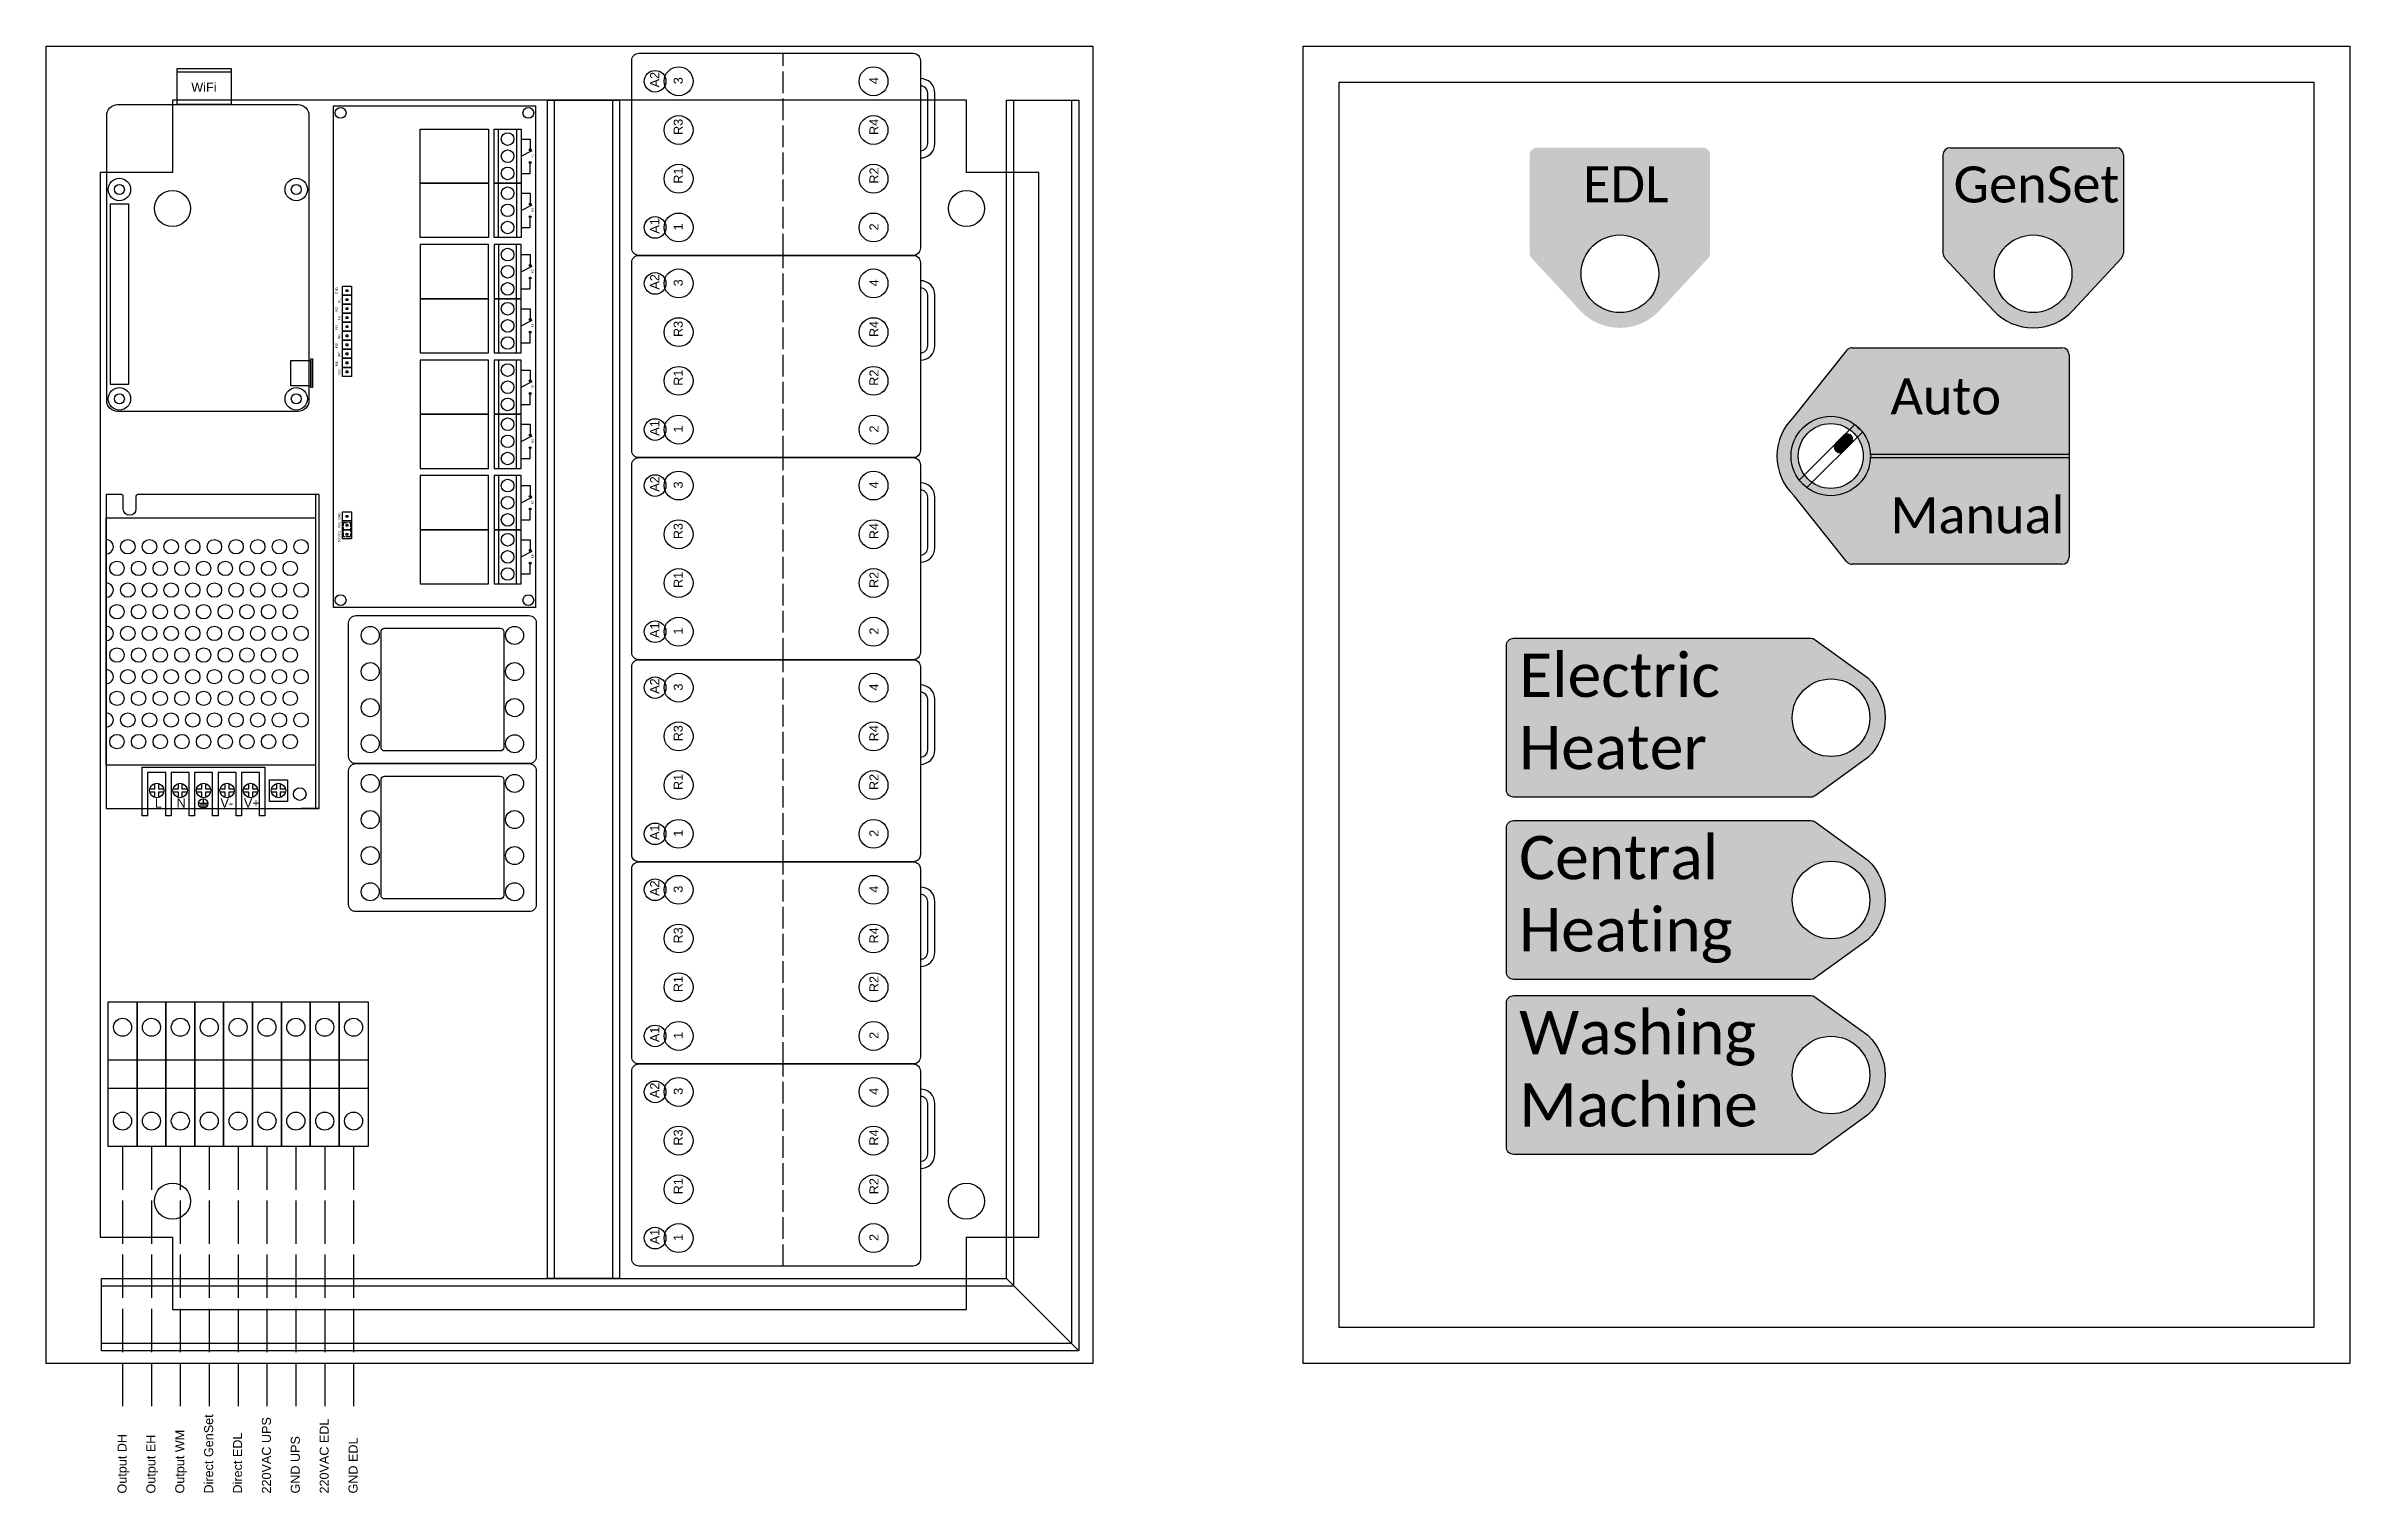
# Model space of a CAD drawing. Header units: millimetres. Extents: x 1331 to 2902, y 979 to 1582.
# Drawn here: x 2026 to 2664, y 1062 to 1463 of the extents above; entities that cross this region are included whole.
import ezdxf

# ---------------------------------------------------------------- set-up
doc = ezdxf.new("R2010")
doc.units = ezdxf.units.MM
doc.linetypes.add('ACAD_ISO02W100', pattern=[15, 12, -3])
doc.styles.get("Standard").update_dxf_attribs({"font": 'Arial.ttf'})

msp = doc.modelspace()

# ---------------------------------------------------------------- texts
for s, width, insert, char_height, attachment_point in [('{\\fCalibri|b0|i0|c0|p0;GenSet}', 42.3187, (2553.99, 1429.62), 10, 1), ('{\\fCalibri|b0|i0|c0|p0;EDL}', 42.3187, (2451.31, 1429.69), 10, 1), ('{\\fCalibri|b0|i0|c0|p0;Auto}', 32.8261, (2536.48, 1370.9), 10, 1), ('{\\fCalibri|b0|i0|c0|p0;Manual}', 32.8261, (2536.48, 1327.87), 10, 7), ('{\\fCalibri|b0|i0|c0|p0;Electric\\PHeater}', 70.9103, (2433.63, 1294.62), 12, 1), ('{\\fCalibri|b0|i0|c0|p0;Central\\PHeating}', 70.9103, (2433.63, 1244.12), 12, 1), ('{\\fCalibri|b0|i0|c0|p0;Washing\\PMachine}', 70.9103, (2433.63, 1195.62), 12, 1)]:
    msp.add_mtext_dynamic_manual_height_columns(s, width=width, gutter_width=12.5, heights=[0], dxfattribs=dict(insert=insert, char_height=char_height, attachment_point=attachment_point))
at = {"color": 2, "char_height": 2.5, "attachment_point": 1, "rotation": 90}
for s, insert in [('Output WM', (2061.32, 1061.94)), ('Direct GenSet', (2069.32, 1061.94)), ('Direct EDL', (2077.32, 1061.94)), ('220VAC UPS', (2085.32, 1061.94)), ('220VAC EDL', (2101.32, 1061.94)), ('Output DH', (2045.32, 1061.94)), ('Output EH', (2053.32, 1061.94)), ('GND UPS', (2093.32, 1061.94)), ('GND EDL', (2109.32, 1061.94))]:
    msp.add_mtext_dynamic_manual_height_columns(s, width=26.5687, gutter_width=12.5, heights=[0], dxfattribs=dict(at, insert=insert))

# ---------------------------------------------------------------- blocks, each defined once
blk = doc.blocks.new('Back Panel')
at = {"color": 0}
blk.add_lwpolyline([(110, 167.5), (-110, 167.5), (-110, 147.5), (-130, 147.5), (-130, -147.5), (-110, -147.5), (-110, -167.5), (110, -167.5), (110, -147.5), (130, -147.5), (130, 147.5), (110, 147.5)], close=True, dxfattribs=at)
for centre in [(-110, 137.5), (110, 137.5), (-110, -137.5), (110, -137.5)]:
    blk.add_circle(centre, 5, dxfattribs=at)
blk = doc.blocks.new('RaspberryPi_B+')
at = {"color": 0}
blk.add_lwpolyline([(-39.5, 28), (39.5, 28, -0.414214), (42.5, 25), (42.5, -25, -0.414214), (39.5, -28), (-39.5, -28, -0.414214), (-42.5, -25), (-42.5, 25, -0.414214)], format="xyb", close=True, dxfattribs=at)
for points in [[(-35, 22), (-35, 27), (15, 27), (15, 22)], [(52.5, 8.5), (52.5, -6.5), (42.5, -6.5), (42.5, 8.5)], [(52.5, 8.5), (52.5, -6.5), (51.5, -6.5), (51.5, 8.5)], [(-35.4, -23), (-28.4, -23), (-28.4, -28.5), (-35.4, -28.5)], [(-35.9, -28.5), (-27.9, -28.5), (-27.9, -29), (-35.9, -29)]]:
    blk.add_lwpolyline(points, close=True, dxfattribs=at)
for centre, radius in [((-39, 24.5), 3.1), ((-39, 24.5), 1.38), ((19, 24.5), 3.1), ((19, 24.5), 1.38), ((-39, -24.5), 3.1), ((-39, -24.5), 1.38), ((19, -24.5), 3.1), ((19, -24.5), 1.38)]:
    blk.add_circle(centre, radius, dxfattribs=at)
at = {"color": 0, "insert": (48.6, 4.58), "char_height": 2.5, "attachment_point": 1, "rotation": 270}
blk.add_mtext_dynamic_manual_height_columns('WiFi', width=8.3563, gutter_width=12.5, heights=[0], dxfattribs=at)
blk = doc.blocks.new('Relay Block')
at = {"color": 2}
for p, q in [((-60.25, -24), (-60.25, -26.5)), ((-55.5, -24), (-53.93, -27.11)), ((-50.75, -24), (-50.75, -26.5)), ((-45.25, -24), (-45.25, -26.5)), ((-40.5, -24), (-38.93, -27.11)), ((-35.75, -24), (-35.75, -26.5)), ((-28.25, -24), (-28.25, -26.5)), ((-23.5, -24), (-21.93, -27.11)), ((-18.75, -24), (-18.75, -26.5)), ((-13.25, -24), (-13.25, -26.5)), ((-8.5, -24), (-6.93, -27.11)), ((-3.75, -24), (-3.75, -26.5)), ((3.75, -24), (3.75, -26.5)), ((8.5, -24), (10.07, -27.11)), ((13.25, -24), (13.25, -26.5)), ((18.75, -24), (18.75, -26.5)), ((23.5, -24), (25.07, -27.11)), ((28.25, -24), (28.25, -26.5)), ((35.75, -24), (35.75, -26.5)), ((40.5, -24), (42.07, -27.11)), ((45.25, -24), (45.25, -26.5)), ((50.75, -24), (50.75, -26.5)), ((55.5, -24), (57.07, -27.11)), ((60.25, -24), (60.25, -26.5)), ((-60.25, -26.5), (-57.25, -26.5)), ((-50.75, -26.5), (-53.75, -26.5)), ((-45.25, -26.5), (-42.25, -26.5)), ((-35.75, -26.5), (-38.75, -26.5)), ((-28.25, -26.5), (-25.25, -26.5)), ((-18.75, -26.5), (-21.75, -26.5)), ((-13.25, -26.5), (-10.25, -26.5)), ((-3.75, -26.5), (-6.75, -26.5)), ((3.75, -26.5), (6.75, -26.5)), ((13.25, -26.5), (10.25, -26.5)), ((18.75, -26.5), (21.75, -26.5)), ((28.25, -26.5), (25.25, -26.5)), ((35.75, -26.5), (38.75, -26.5)), ((45.25, -26.5), (42.25, -26.5)), ((50.75, -26.5), (53.75, -26.5)), ((60.25, -26.5), (57.25, -26.5))]:
    blk.add_line(p, q, dxfattribs=at)
at = {"color": 0}
for points in [[(-69.5, 28), (69.5, 28), (69.5, -28), (-69.5, -28)], [(-50.5, 25.5), (-48, 25.5), (-48, 23), (-50.5, 23)], [(-49.5, 24.5), (-49, 24.5), (-49, 24), (-49.5, 24)], [(-48, 25.5), (-45.5, 25.5), (-45.5, 23), (-48, 23)], [(-47, 24.5), (-46.5, 24.5), (-46.5, 24), (-47, 24)], [(-45.5, 25.5), (-43, 25.5), (-43, 23), (-45.5, 23)], [(-44.5, 24.5), (-44, 24.5), (-44, 24), (-44.5, 24)], [(-5.5, 25.5), (-3, 25.5), (-3, 23), (-5.5, 23)], [(-4.5, 24.5), (-4, 24.5), (-4, 24), (-4.5, 24)], [(-3, 25.5), (-0.5, 25.5), (-0.5, 23), (-3, 23)], [(-2, 24.5), (-1.5, 24.5), (-1.5, 24), (-2, 24)], [(-0.5, 25.5), (2, 25.5), (2, 23), (-0.5, 23)], [(0.5, 24.5), (1, 24.5), (1, 24), (0.5, 24)], [(2, 25.5), (4.5, 25.5), (4.5, 23), (2, 23)], [(3, 24.5), (3.5, 24.5), (3.5, 24), (3, 24)], [(4.5, 25.5), (7, 25.5), (7, 23), (4.5, 23)], [(5.5, 24.5), (6, 24.5), (6, 24), (5.5, 24)], [(7, 25.5), (9.5, 25.5), (9.5, 23), (7, 23)], [(8, 24.5), (8.5, 24.5), (8.5, 24), (8, 24)], [(9.5, 25.5), (12, 25.5), (12, 23), (9.5, 23)], [(10.5, 24.5), (11, 24.5), (11, 24), (10.5, 24)], [(12, 25.5), (14.5, 25.5), (14.5, 23), (12, 23)], [(13, 24.5), (13.5, 24.5), (13.5, 24), (13, 24)], [(14.5, 25.5), (17, 25.5), (17, 23), (14.5, 23)], [(15.5, 24.5), (16, 24.5), (16, 24), (15.5, 24)], [(17, 25.5), (19.5, 25.5), (19.5, 23), (17, 23)], [(18, 24.5), (18.5, 24.5), (18.5, 24), (18, 24)], [(-48, 4), (-63, 4), (-63, -15), (-48, -15)], [(-33, 4), (-48, 4), (-48, -15), (-33, -15)], [(-16, 4), (-31, 4), (-31, -15), (-16, -15)], [(-1, 4), (-16, 4), (-16, -15), (-1, -15)], [(16, 4), (1, 4), (1, -15), (16, -15)], [(31, 4), (16, 4), (16, -15), (31, -15)], [(33, 4), (48, 4), (48, -15), (33, -15)], [(48, 4), (63, 4), (63, -15), (48, -15)], [(-48, -24), (-48, -16.5), (-63, -16.5), (-63, -24)], [(-48, -22.75), (-48, -17.75), (-63, -17.75), (-63, -22.75)], [(-33, -24), (-33, -16.5), (-48, -16.5), (-48, -24)], [(-33, -22.75), (-33, -17.75), (-48, -17.75), (-48, -22.75)], [(-16, -24), (-16, -16.5), (-31, -16.5), (-31, -24)], [(-16, -22.75), (-16, -17.75), (-31, -17.75), (-31, -22.75)], [(-1, -24), (-1, -16.5), (-16, -16.5), (-16, -24)], [(-1, -22.75), (-1, -17.75), (-16, -17.75), (-16, -22.75)], [(16, -24), (16, -16.5), (1, -16.5), (1, -24)], [(16, -22.75), (16, -17.75), (1, -17.75), (1, -22.75)], [(31, -24), (31, -16.5), (16, -16.5), (16, -24)], [(31, -22.75), (31, -17.75), (16, -17.75), (16, -22.75)], [(33, -24), (33, -16.5), (48, -16.5), (48, -24)], [(33, -22.75), (33, -17.75), (48, -17.75), (48, -22.75)], [(48, -24), (48, -16.5), (63, -16.5), (63, -24)], [(48, -22.75), (48, -17.75), (63, -17.75), (63, -22.75)]]:
    blk.add_lwpolyline(points, close=True, dxfattribs=at)
at = {"color": 0, "linetype": 'ACAD_ISO02W100', "ltscale": 0.1}
blk.add_lwpolyline([(-50, 25.25), (-46, 25.25), (-46, 23.25), (-50, 23.25)], close=True, dxfattribs=at)
at = {"color": 0}
for centre, radius in [((-67.5, 26), 1.5), ((67.5, 26), 1.5), ((-60.25, -20.25), 1.75), ((-55.5, -20.25), 1.75), ((-50.75, -20.25), 1.75), ((-45.25, -20.25), 1.75), ((-40.5, -20.25), 1.75), ((-35.75, -20.25), 1.75), ((-28.25, -20.25), 1.75), ((-23.5, -20.25), 1.75), ((-18.75, -20.25), 1.75), ((-13.25, -20.25), 1.75), ((-8.5, -20.25), 1.75), ((-3.75, -20.25), 1.75), ((3.75, -20.25), 1.75), ((8.5, -20.25), 1.75), ((13.25, -20.25), 1.75), ((18.75, -20.25), 1.75), ((23.5, -20.25), 1.75), ((28.25, -20.25), 1.75), ((35.75, -20.25), 1.75), ((40.5, -20.25), 1.75), ((45.25, -20.25), 1.75), ((50.75, -20.25), 1.75), ((55.5, -20.25), 1.75), ((60.25, -20.25), 1.75), ((-67.5, -26), 1.5), ((67.5, -26), 1.5)]:
    blk.add_circle(centre, radius, dxfattribs=at)
at = {"color": 2}
for centre in [(-57.25, -26.5), (-53.75, -26.5), (-42.25, -26.5), (-38.75, -26.5), (-25.25, -26.5), (-21.75, -26.5), (-10.25, -26.5), (-6.75, -26.5), (6.75, -26.5), (10.25, -26.5), (21.75, -26.5), (25.25, -26.5), (38.75, -26.5), (42.25, -26.5), (53.75, -26.5), (57.25, -26.5)]:
    blk.add_circle(centre, 0.25, dxfattribs=at)
at = {"color": 2, "char_height": 0.625, "attachment_point": 1}
for s, insert in [('JD-VCC', (-51.46, 26.69)), ('VCC', (-47.55, 26.69)), ('GND', (-45.19, 26.69)), ('VCC', (-5.19, 26.69)), ('IN8', (-2.73, 27.45)), ('IN7', (-0.19, 26.69)), ('IN6', (2.27, 27.45)), ('IN5', (4.81, 26.69)), ('IN4', (7.27, 27.45)), ('IN3', (9.81, 26.69)), ('IN2', (12.27, 27.45)), ('IN1', (14.81, 26.69)), ('GND', (17.27, 27.45)), ('K8', (-55.92, -26.84)), ('K7', (-40.92, -26.84)), ('K6', (-23.92, -26.84)), ('K5', (-8.92, -26.84)), ('K4', (8.08, -26.84)), ('K3', (23.08, -26.84)), ('K2', (40.08, -26.84)), ('K1', (55.08, -26.84))]:
    blk.add_mtext_dynamic_manual_height_columns(s, width=0.9126, gutter_width=12.5, heights=[0], dxfattribs=dict(at, insert=insert))
blk = doc.blocks.new('PowerSupply')
at = {"color": 2}
for p, q in [((-3.2, -41.99), (-0.96, -41.99)), ((-2.95, -42.49), (-1.21, -42.49)), ((-2.7, -42.99), (-1.46, -42.99)), ((-2.08, -41), (-2.08, -41.99))]:
    blk.add_line(p, q, dxfattribs=at)
at = {"color": 0}
blk.add_line((30, -43.5), (25, -43.5), dxfattribs=at)
blk.add_lwpolyline([(-24.25, 39.5), (-24.25, 43, 0.414214), (-24.75, 43.5), (-29, 43.5), (-29, -43.5), (30, -43.5), (30, 43.5), (-20.25, 43.5, 0.414214), (-20.75, 43), (-20.75, 39.5, -1)], format="xyb", close=True, dxfattribs=at)
for points in [[(29, 43.5), (29, -43.5), (30, -43.5), (30, 43.5)], [(-29, 37.04), (29, 37.04), (29, -31.46), (-29, -31.46)], [(13.5, -45.5), (13.5, -33.5), (8.5, -33.5), (8.5, -45.5), (7, -45.5), (7, -33.5), (2, -33.5), (2, -45.5), (0.5, -45.5), (0.5, -33.5), (-4.5, -33.5), (-4.5, -45.5), (-6, -45.5), (-6, -33.5), (-11, -33.5), (-11, -45.5), (-12.5, -45.5), (-12.5, -33.5), (-17.5, -33.5), (-17.5, -45.5), (-19, -45.5), (-19, -32), (15, -32), (15, -45.5)], [(16.25, -35.5), (21.25, -35.5), (21.25, -41.5), (16.25, -41.5)]]:
    blk.add_lwpolyline(points, close=True, dxfattribs=at)
at = {"color": 2}
for points in [[(-16.94, -38), (-15.5, -38)], [(-15.5, -38), (-15.5, -36.56)], [(-14.5, -36.56), (-14.5, -38)], [(-14.5, -38), (-13.06, -38)], [(-10.44, -38), (-9, -38)], [(-9, -38), (-9, -36.56)], [(-8, -36.56), (-8, -38)], [(-8, -38), (-6.56, -38)], [(-3.94, -38), (-2.5, -38)], [(-2.5, -38), (-2.5, -36.56)], [(-1.5, -36.56), (-1.5, -38)], [(-1.5, -38), (-0.06, -38)], [(2.56, -38), (4, -38)], [(4, -38), (4, -36.56)], [(5, -36.56), (5, -38)], [(5, -38), (6.44, -38)], [(9.06, -38), (10.5, -38)], [(10.5, -38), (10.5, -36.56)], [(11.5, -36.56), (11.5, -38)], [(11.5, -38), (12.94, -38)], [(-15.5, -39), (-16.94, -39)], [(-15.5, -40.44), (-15.5, -39)], [(-14.5, -39), (-14.5, -40.44)], [(-13.06, -39), (-14.5, -39)], [(-9, -39), (-10.44, -39)], [(-9, -40.44), (-9, -39)], [(-8, -39), (-8, -40.44)], [(-6.56, -39), (-8, -39)], [(-2.5, -39), (-3.94, -39)], [(-2.5, -40.44), (-2.5, -39)], [(-1.5, -39), (-1.5, -40.44)], [(-0.06, -39), (-1.5, -39)], [(4, -39), (2.56, -39)], [(4, -40.44), (4, -39)], [(5, -39), (5, -40.44)], [(6.44, -39), (5, -39)], [(10.5, -39), (9.06, -39)], [(10.5, -40.44), (10.5, -39)], [(11.5, -39), (11.5, -40.44)], [(12.94, -39), (11.5, -39)]]:
    blk.add_lwpolyline(points, dxfattribs=at)
at = {"color": 0}
for points in [[(16.81, -38), (18.25, -38)], [(18.25, -38), (18.25, -36.56)], [(19.25, -36.56), (19.25, -38)], [(19.25, -38), (20.69, -38)], [(18.25, -39), (16.81, -39)], [(18.25, -40.44), (18.25, -39)], [(19.25, -39), (19.25, -40.44)], [(20.69, -39), (19.25, -39)]]:
    blk.add_lwpolyline(points, dxfattribs=at)
for centre, radius in [((-23, 29.04), 2), ((-17, 29.04), 2), ((-11, 29.04), 2), ((-5, 29.04), 2), ((1, 29.04), 2), ((7, 29.04), 2), ((13, 29.04), 2), ((19, 29.04), 2), ((25, 29.04), 2), ((-26, 23.04), 2), ((-20, 23.04), 2), ((-14, 23.04), 2), ((-8, 23.04), 2), ((-2, 23.04), 2), ((4, 23.04), 2), ((10, 23.04), 2), ((16, 23.04), 2), ((22, 23.04), 2), ((-26, 11.04), 2), ((-23, 17.04), 2), ((-20, 11.04), 2), ((-17, 17.04), 2), ((-14, 11.04), 2), ((-11, 17.04), 2), ((-8, 11.04), 2), ((-5, 17.04), 2), ((-2, 11.04), 2), ((1, 17.04), 2), ((4, 11.04), 2), ((7, 17.04), 2), ((10, 11.04), 2), ((13, 17.04), 2), ((16, 11.04), 2), ((19, 17.04), 2), ((22, 11.04), 2), ((25, 17.04), 2), ((-23, 5.04), 2), ((-17, 5.04), 2), ((-11, 5.04), 2), ((-5, 5.04), 2), ((1, 5.04), 2), ((7, 5.04), 2), ((13, 5.04), 2), ((19, 5.04), 2), ((25, 5.04), 2), ((-26, -0.96), 2), ((-20, -0.96), 2), ((-14, -0.96), 2), ((-8, -0.96), 2), ((-2, -0.96), 2), ((4, -0.96), 2), ((10, -0.96), 2), ((16, -0.96), 2), ((22, -0.96), 2), ((-23, -6.96), 2), ((-17, -6.96), 2), ((-11, -6.96), 2), ((-5, -6.96), 2), ((1, -6.96), 2), ((7, -6.96), 2), ((13, -6.96), 2), ((19, -6.96), 2), ((25, -6.96), 2), ((-26, -12.96), 2), ((-20, -12.96), 2), ((-14, -12.96), 2), ((-8, -12.96), 2), ((-2, -12.96), 2), ((4, -12.96), 2), ((10, -12.96), 2), ((16, -12.96), 2), ((22, -12.96), 2), ((-23, -18.96), 2), ((-17, -18.96), 2), ((-11, -18.96), 2), ((-5, -18.96), 2), ((1, -18.96), 2), ((7, -18.96), 2), ((13, -18.96), 2), ((19, -18.96), 2), ((25, -18.96), 2), ((-26, -24.96), 2), ((-20, -24.96), 2), ((-14, -24.96), 2), ((-8, -24.96), 2), ((-2, -24.96), 2), ((4, -24.96), 2), ((10, -24.96), 2), ((16, -24.96), 2), ((22, -24.96), 2), ((18.75, -38.5), 2), ((24.65, -39.5), 1.75)]:
    blk.add_circle(centre, radius, dxfattribs=at)
at = {"color": 2}
for centre, radius in [((-15, -38.5), 2), ((-8.5, -38.5), 2), ((-2, -38.5), 2), ((4.5, -38.5), 2), ((11, -38.5), 2), ((-2.1, -42.1), 1.29)]:
    blk.add_circle(centre, radius, dxfattribs=at)
at = {"color": 0}
for centre in [(-29, 29.04), (-29, 17.04), (-29, 5.04), (-29, -6.96), (-29, -18.96)]:
    blk.add_arc(centre, 2, 270, 90, dxfattribs=at)
at = {"color": 2, "char_height": 2.5, "attachment_point": 1}
for s, insert in [('L', (-15.51, -40.71)), ('N', (-9.46, -40.71)), ('V-', (2.67, -40.71)), ('V+', (9.17, -40.71))]:
    blk.add_mtext_dynamic_manual_height_columns(s, width=2.5, gutter_width=12.5, heights=[0], dxfattribs=dict(at, insert=insert))
blk = doc.blocks.new('Relay_block')
at = {"color": 0}
for points in [[(-20.5, -24), (-20.5, 24, -0.414214), (-18.5, 26), (18.5, 26, -0.414214), (20.5, 24), (20.5, -24, -0.414214), (18.5, -26), (-18.5, -26, -0.414214)], [(-16, 17), (16, 17, -0.414214), (17, 16), (17, -16, -0.414214), (16, -17), (-16, -17, -0.414214), (-17, -16), (-17, 16, -0.414214)]]:
    blk.add_lwpolyline(points, format="xyb", close=True, dxfattribs=at)
for centre in [(-15, 20), (-5, 20), (5, 20), (15, 20), (-15, -20), (-5, -20), (5, -20), (15, -20)]:
    blk.add_circle(centre, 2.5, dxfattribs=at)
blk = doc.blocks.new('contactor_Panel')
at = {"color": 0, "linetype": 'ACAD_ISO02W100', "ltscale": 0.5}
blk.add_line((-28, 0), (28, 0), dxfattribs=at)
at = {"color": 0}
blk.add_lwpolyline([(-26, 42), (26, 42, -0.414214), (28, 40), (28, -36, -0.414214), (26, -38), (-26, -38, -0.414214), (-28, -36), (-28, 40, -0.414214)], format="xyb", close=True, dxfattribs=at)
for points in [[(-1, -38), (-1, -38, 0.414214), (3, -42), (17, -42, 0.414214), (21, -38), (21, -38)], [(1, -38, 0.414214), (3, -40), (17, -40, 0.414214), (19, -38, 0.414214)]]:
    blk.add_lwpolyline(points, format="xyb", dxfattribs=at)
for centre, radius in [((-20.25, 35.52), 3), ((20.25, 35.52), 3), ((-20.25, 29), 4), ((-6.75, 29), 4), ((6.75, 29), 4), ((20.25, 29), 4), ((-20.25, -25), 4), ((-6.75, -25), 4), ((6.75, -25), 4), ((20.25, -25), 4)]:
    blk.add_circle(centre, radius, dxfattribs=at)
at = {"color": 0, "char_height": 2.5}
for s, insert, attachment_point in [('A1', (-21.95, 36.89), 1), ('A2', (18.55, 36.89), 1), ('1', (-21.06, 30.37), 1), ('R1', (-8.11, 30.37), 1), ('R3', (5.39, 30.37), 1), ('3', (19.44, 30.37), 1), ('2', (-21.06, -26.37), 7), ('R2', (-8.11, -26.37), 7), ('R4', (5.39, -26.37), 7), ('4', (19.44, -26.37), 7)]:
    blk.add_mtext_dynamic_manual_height_columns(s, width=3.7005, gutter_width=12.5, heights=[0], dxfattribs=dict(at, insert=insert, attachment_point=attachment_point))
blk = doc.blocks.new('Junction')
at = {"color": 0}
for points in [[(-4, 20), (4, 20), (4, -20), (-4, -20)], [(-4, 4), (4, 4), (4, -4), (-4, -4)]]:
    blk.add_lwpolyline(points, close=True, dxfattribs=at)
for centre in [(0, 13), (0, -13)]:
    blk.add_circle(centre, 2.5, dxfattribs=at)

# ---------------------------------------------------------------- hatches: boundary and pattern name
h = msp.add_hatch(color=3)
h.dxf.hatch_style = 1
h.paths.add_polyline_path([(2486.54, 1432.81, 0.414214), (2484.54, 1434.81), (2438.54, 1434.81, 0.414214), (2436.54, 1432.81), (2436.54, 1405.59, 0.188924), (2437.07, 1404.23), (2450.53, 1389.69, 0.436954), (2472.54, 1389.69), (2486.01, 1404.23, 0.188924), (2486.54, 1405.59)])
h.paths.add_polyline_path([(2472.29, 1399.88, -1), (2450.79, 1399.88, -1)], flags=16)
h = msp.add_hatch(color=30)
h.dxf.hatch_style = 1
h.paths.add_polyline_path([(2553.04, 1434.81, 0.414214), (2551.04, 1432.81), (2551.04, 1405.59, 0.188924), (2551.57, 1404.23), (2565.03, 1389.69, 0.436954), (2587.04, 1389.69), (2600.51, 1404.23, 0.188924), (2601.04, 1405.59), (2601.04, 1432.81, 0.414214), (2599.04, 1434.81)])
h.paths.add_polyline_path([(2586.79, 1399.88, -1), (2565.29, 1399.88, -1)], flags=16)
h = msp.add_hatch(color=3)
h.dxf.hatch_style = 1
h.paths.add_polyline_path([(2586.02, 1377.38, 0.414214), (2584.02, 1379.38), (2525.93, 1379.38, 0.228515), (2524.36, 1378.63), (2509.85, 1360.39), (2512.73, 1357.27, -0.637855), (2530.78, 1349.88), (2586.02, 1349.88)])
h = msp.add_hatch(color=256)
h.dxf.hatch_style = 1
h.paths.add_polyline_path([(2509.29, 1349.38, -0.208939), (2512.73, 1357.27), (2509.85, 1360.39, 0.436954), (2509.85, 1338.38), (2512.73, 1341.5, -0.208939)])
h = msp.add_hatch(color=256)
h.dxf.hatch_style = 1
edge = h.paths.add_edge_path()
edge.add_arc((2519.96, 1349.39), 11, 0, 360)
edge = h.paths.add_edge_path(flags=17)
edge.add_arc((2519.96, 1349.39), 9, 0, 360)
h = msp.add_hatch(color=256)
h.dxf.hatch_style = 1
edge = h.paths.add_edge_path()
edge.add_arc((2524.55, 1353.99), 1.5, 45, 135)
edge.add_line((2523.49, 1355.05), (2521.37, 1352.92))
edge.add_arc((2522.43, 1351.86), 1.5, 135, 225)
edge.add_arc((2522.43, 1351.86), 1.5, 225, 315)
edge.add_line((2523.49, 1350.8), (2525.61, 1352.92))
edge.add_arc((2524.55, 1353.99), 1.5, 315, 405)
h = msp.add_hatch(color=30)
h.dxf.hatch_style = 1
h.paths.add_polyline_path([(2586.02, 1348.88), (2530.78, 1348.88, -0.637855), (2512.73, 1341.5), (2509.85, 1338.38), (2524.36, 1320.14, 0.228515), (2525.93, 1319.38), (2584.02, 1319.38, 0.414214), (2586.02, 1321.38)])
h = msp.add_hatch(color=256)
h.dxf.hatch_style = 1
h.paths.add_polyline_path([(2530.78, 1349.88, -0.016671), (2530.78, 1348.88), (2586.02, 1348.88), (2586.02, 1349.88)])
h = msp.add_hatch(color=3)
h.dxf.hatch_style = 1
h.paths.add_polyline_path([(2514.46, 1254.88, 0.158515), (2515.64, 1255.27), (2530.23, 1265.88, 0.436954), (2530.23, 1287.89), (2515.64, 1298.5, 0.158515), (2514.46, 1298.88), (2432.11, 1298.88, 0.414214), (2430.11, 1296.88), (2430.11, 1256.88, 0.414214), (2432.11, 1254.88)])
h.paths.add_polyline_path([(2509.29, 1276.88, -1), (2530.79, 1276.88, -1)], flags=16)
h = msp.add_hatch(color=3)
h.dxf.hatch_style = 1
h.paths.add_polyline_path([(2530.23, 1237.39), (2515.64, 1248, 0.158515), (2514.46, 1248.38), (2432.11, 1248.38, 0.414214), (2430.11, 1246.38), (2430.11, 1206.38, 0.414214), (2432.11, 1204.38), (2514.46, 1204.38, 0.158515), (2515.64, 1204.77), (2530.23, 1215.38, 0.436954)])
h.paths.add_polyline_path([(2509.29, 1226.38, -1), (2530.79, 1226.38, -1)], flags=16)
h = msp.add_hatch(color=3)
h.dxf.hatch_style = 1
h.paths.add_polyline_path([(2530.23, 1188.89), (2515.64, 1199.5, 0.158515), (2514.46, 1199.88), (2432.11, 1199.88, 0.414214), (2430.11, 1197.88), (2430.11, 1157.88, 0.414214), (2432.11, 1155.88), (2514.46, 1155.88, 0.158515), (2515.64, 1156.27), (2530.23, 1166.88, 0.436954)])
h.paths.add_polyline_path([(2509.29, 1177.88, -1), (2530.79, 1177.88, -1)], flags=16)

# ---------------------------------------------------------------- linework, layer by layer
at = {"color": 30}
for p, q in [((2551.04, 1432.81), (2551.04, 1405.59)), ((2553.04, 1434.81), (2599.04, 1434.81)), ((2601.04, 1432.81), (2601.04, 1405.59)), ((2551.57, 1404.23), (2565.03, 1389.69)), ((2600.51, 1404.23), (2587.04, 1389.69)), ((2586.02, 1348.88), (2530.78, 1348.88)), ((2586.02, 1348.88), (2586.02, 1321.38)), ((2524.36, 1320.14), (2509.85, 1338.38)), ((2584.02, 1319.38), (2525.93, 1319.38))]:
    msp.add_line(p, q, dxfattribs=at)
at = {"color": 3}
for p, q in [((2525.93, 1379.38), (2584.02, 1379.38)), ((2524.36, 1378.63), (2509.85, 1360.39)), ((2586.02, 1377.38), (2586.02, 1349.88)), ((2530.78, 1349.88), (2586.02, 1349.88))]:
    msp.add_line(p, q, dxfattribs=at)
msp.add_line((2586.02, 1349.88), (2586.02, 1348.88))
at = {"color": 2, "linetype": 'ACAD_ISO02W100'}
for p, q in [((2046.72, 1158.12), (2046.72, 1085.27)), ((2054.72, 1158.12), (2054.72, 1085.27)), ((2062.72, 1158.12), (2062.72, 1085.27)), ((2070.72, 1158.12), (2070.72, 1085.27)), ((2078.72, 1158.12), (2078.72, 1085.27)), ((2086.72, 1158.12), (2086.72, 1085.27)), ((2094.72, 1158.12), (2094.72, 1085.27)), ((2102.72, 1158.12), (2102.72, 1085.27)), ((2110.72, 1158.12), (2110.72, 1085.27))]:
    msp.add_line(p, q, dxfattribs=at)
at = {"color": 0}
for points in [[(2025.53, 1462.96), (2315.53, 1462.96), (2315.53, 1097.96), (2025.53, 1097.96)], [(2373.79, 1462.96), (2663.79, 1462.96), (2663.79, 1097.96), (2373.79, 1097.96)], [(2383.79, 1452.96), (2653.79, 1452.96), (2653.79, 1107.96), (2383.79, 1107.96)]]:
    msp.add_lwpolyline(points, close=True, dxfattribs=at)
at = {"color": 4}
for points in [[(2164.42, 1121.48), (2164.42, 1447.96), (2184.42, 1447.96), (2184.42, 1121.48)], [(2166.42, 1121.48), (2166.42, 1447.96), (2182.42, 1447.96), (2182.42, 1121.48)], [(2291.63, 1121.48), (2291.63, 1447.96), (2311.63, 1447.96), (2311.63, 1101.48)], [(2293.63, 1119.48), (2293.63, 1447.96), (2309.63, 1447.96), (2309.63, 1103.48)], [(2311.63, 1101.48), (2040.84, 1101.48), (2040.84, 1121.48), (2291.63, 1121.48)], [(2309.63, 1103.48), (2040.84, 1103.48), (2040.84, 1119.48), (2293.63, 1119.48)]]:
    msp.add_lwpolyline(points, close=True, dxfattribs=at)
for points in [[(2526.6, 1358.16), (2511.19, 1342.74)], [(2513.31, 1340.62), (2528.72, 1356.03)]]:
    msp.add_lwpolyline(points)
msp.add_lwpolyline([(2525.61, 1355.05), (2525.61, 1355.05, 0.414214), (2523.49, 1355.05), (2521.37, 1352.92, 0.414214), (2521.37, 1350.8), (2521.37, 1350.8, 0.414214), (2523.49, 1350.8), (2525.61, 1352.92, 0.414214)], format="xyb", close=True)
at = {"color": 3}
for points in [[(2530.23, 1265.88), (2515.64, 1255.27, -0.158515), (2514.46, 1254.88), (2432.11, 1254.88, -0.414214), (2430.11, 1256.88), (2430.11, 1296.88, -0.414214), (2432.11, 1298.88), (2514.46, 1298.88, -0.158515), (2515.64, 1298.5), (2530.23, 1287.89, -0.436954)], [(2530.23, 1215.38), (2515.64, 1204.77, -0.158515), (2514.46, 1204.38), (2432.11, 1204.38, -0.414214), (2430.11, 1206.38), (2430.11, 1246.38, -0.414214), (2432.11, 1248.38), (2514.46, 1248.38, -0.158515), (2515.64, 1248), (2530.23, 1237.39, -0.436954)], [(2530.23, 1166.88), (2515.64, 1156.27, -0.158515), (2514.46, 1155.88), (2432.11, 1155.88, -0.414214), (2430.11, 1157.88), (2430.11, 1197.88, -0.414214), (2432.11, 1199.88), (2514.46, 1199.88, -0.158515), (2515.64, 1199.5), (2530.23, 1188.89, -0.436954)]]:
    msp.add_lwpolyline(points, format="xyb", close=True, dxfattribs=at)
for centre in [(2461.54, 1399.88), (2520.04, 1276.88), (2520.04, 1226.38), (2520.04, 1177.88)]:
    msp.add_circle(centre, 10.75, dxfattribs=at)
at = {"color": 30}
msp.add_circle((2576.04, 1399.88), 10.75, dxfattribs=at)
for radius in [11, 9]:
    msp.add_circle((2519.96, 1349.39), radius)
for centre, radius, start, end in [((2553.04, 1432.81), 2, 90, 180), ((2599.04, 1432.81), 2, 0, 90), ((2553.04, 1405.59), 2, 180, 222.79381), ((2599.04, 1405.59), 2, 317.20619, 0), ((2576.04, 1399.88), 15, 222.79381, 317.20619), ((2584.02, 1321.38), 2, 270, 0), ((2525.93, 1321.38), 2, 218.51221, 270)]:
    msp.add_arc(centre, radius, start, end, dxfattribs=at)
at = {"color": 3}
for centre, start, end in [((2525.93, 1377.38), 90, 141.48779), ((2584.02, 1377.38), 0, 90)]:
    msp.add_arc(centre, 2, start, end, dxfattribs=at)
for centre, start, end in [((2520.04, 1349.38), 132.79381, 227.20619), ((2517.01, 1346.44), 43.08979, 46.91021)]:
    msp.add_arc(centre, 15, start, end)

# ---------------------------------------------------------------- block references
at = {"color": 3, "rotation": 89.99999999999999}
msp.add_blockref('RaspberryPi_B+', (2070.34, 1404.23), dxfattribs=at)
at = {"color": 2, "rotation": 90.00000000000001}
for p in [(2229.77, 1432.96), (2229.77, 1376.96), (2229.77, 1320.96), (2229.77, 1264.96), (2229.77, 1208.96), (2229.77, 1152.96)]:
    msp.add_blockref('contactor_Panel', p, dxfattribs=at)
at = {"color": 1}
for name, p in [('Back Panel', (2170.53, 1280.46)), ('Junction', (2046.72, 1178.12)), ('Junction', (2054.72, 1178.12)), ('Junction', (2062.72, 1178.12))]:
    msp.add_blockref(name, p, dxfattribs=at)
at = {"color": 5, "rotation": 89.99999999999999}
msp.add_blockref('Relay Block', (2133.13, 1376.95), dxfattribs=at)
at = {"color": 6}
for name, p in [('PowerSupply', (2071.17, 1295.21)), ('Junction', (2102.72, 1178.12)), ('Junction', (2110.72, 1178.12))]:
    msp.add_blockref(name, p, dxfattribs=at)
at = {"color": 1, "rotation": 90}
for p in [(2135.33, 1284.67), (2135.33, 1243.67)]:
    msp.add_blockref('Relay_block', p, dxfattribs=at)
at = {"color": 3}
for p in [(2070.72, 1178.12), (2078.72, 1178.12)]:
    msp.add_blockref('Junction', p, dxfattribs=at)
at = {"color": 5}
for p in [(2086.72, 1178.12), (2094.72, 1178.12)]:
    msp.add_blockref('Junction', p, dxfattribs=at)

msp.set_redraw_order([(e.dxf.handle, doc.entitydb.next_handle()) for e in msp.query("TEXT MTEXT ATTDEF DIMENSION ARC_DIMENSION")])  # texts and dimensions are drawn at this point

doc.saveas('drawing.dxf')
